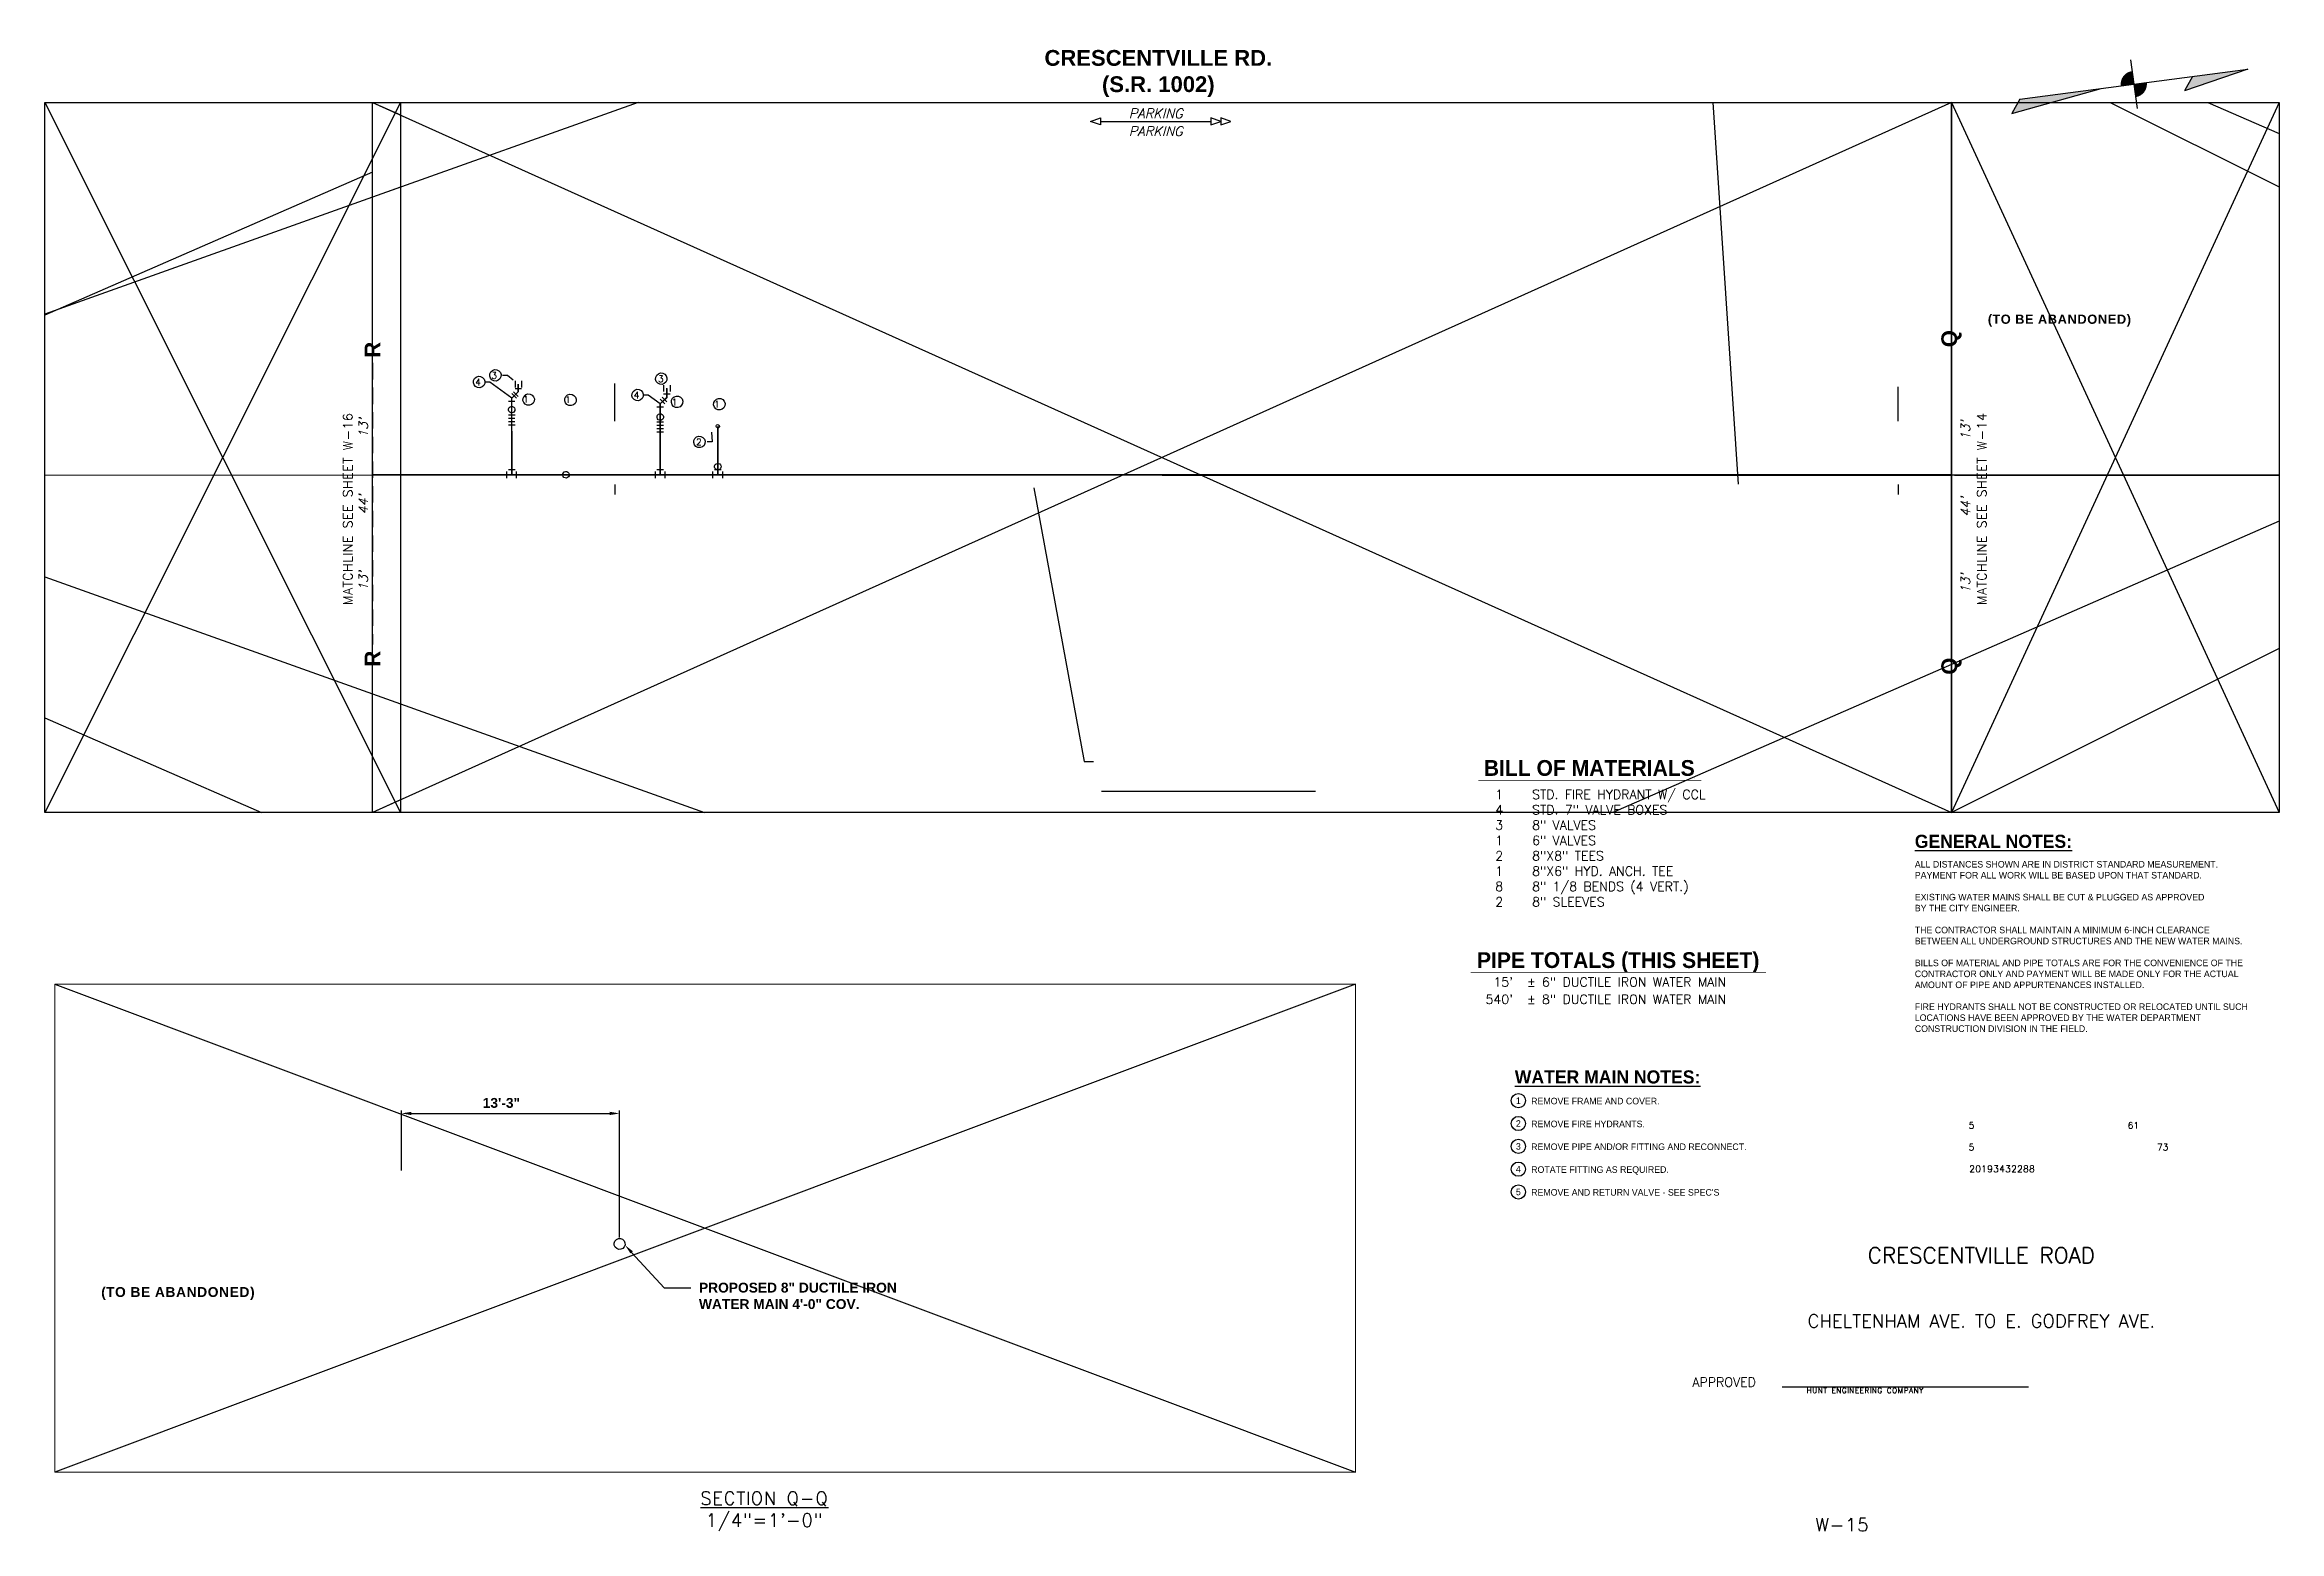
# Paper-space layout 'W15' of a CAD drawing. Header units: feet. Extents: x 1.5 to 35.5, y 0.8 to 23.4.
# The model-space entities are those that its viewports show. They can reach past a viewport. Long polylines and large blocks are cut down to what shows.
import ezdxf
from ezdxf import colors
from ezdxf.entities.mleader import LeaderData, LeaderLine
from ezdxf.enums import TextEntityAlignment as Align
from ezdxf.math import Vec2, Vec3

# ---------------------------------------------------------------- set-up
doc = ezdxf.new("R2010")
doc.units = ezdxf.units.FT
doc.header["$LTSCALE"] = 20
doc.linetypes.add('DASHED2', pattern=[0.375, 0.25, -0.125])
for name, color, linetype in [('AlbertToolLayer', 40, 'Continuous'), ('BORDER', 4, 'Continuous'), ('C-EX-DIMENSION', 10, 'Continuous'), ('C-EX-ROW', 4, 'Continuous'), ('C-PR-WATER', 4, 'Continuous'), ('C-PR-WATER-ABAND', 3, 'Continuous'), ('C-PR-WATER-ABAND-OFF', 3, 'Continuous'), ('C-PR-WATER-DIM', 4, 'Continuous'), ('C-PR-WATER-FITTING', 4, 'Continuous'), ('C-PR-WATER-TXT', 4, 'Continuous'), ('C-PR-WATER-TXT (W-2)', 4, 'Continuous'), ('C-PR-WATER-TXT-#', 6, 'Continuous'), ('NOTES', 7, 'Continuous')]:
    doc.layers.add(name, color=color, linetype=linetype)
doc.layers.add('C-EX-ROAD-NAME', color=3, linetype='Continuous', lineweight=30)
doc.layers.add('CALC', color=10, linetype='Continuous', plot=False)
doc.layers.add('VIEWPORT', color=5, linetype='Continuous', plot=False)
doc.styles.add('ARIAL', font='arialbd.ttf', dxfattribs={"height": 0.24})
doc.styles.add('BOLD', font='BOLD.SHX')
doc.styles.add('Copy of PROPOSED', font='arialbd.ttf', dxfattribs={"height": 0.6})
doc.styles.add('EXISTING', font='simplex.shx', dxfattribs={"oblique": 15, "height": 2.8})
doc.styles.add('L100', font='MONOPLEX', dxfattribs={"height": 2})
doc.styles.add('L140Proposed', font='simplex.shx', dxfattribs={"height": 1.6})
doc.styles.add('PROPOSED', font='simplex.shx')
doc.styles.add('PROPOSED PLAN', font='arialbd.ttf', dxfattribs={"height": 2.8})
doc.styles.add('PROPOSED SECTION', font='arialbd.ttf')
doc.styles.add('Simplex Ob', font='simplex.shx', dxfattribs={"oblique": 15})
doc.styles.add('SL80', font='simplex.shx', dxfattribs={"oblique": 15, "height": 1.6})
doc.styles.get("Standard").update_dxf_attribs({"font": 'simplex.shx'})
doc.dimstyles.new('Copy of PWD Proposed Section', dxfattribs={"dimtxt": 0.6, "dimasz": 0.6, "dimexe": 0.18, "dimexo": 0.0625, "dimgap": 0.07, "dimtad": 0, "dimdec": 0, "dimlfac": 12, "dimzin": 1, "dimdsep": 46, "dimlunit": 4, "dimtxsty": 'Copy of PROPOSED', "dimcen": 0, "dimclrd": 3, "dimclre": 256, "dimclrt": 3, "dimadec": 1, "dimazin": 0, "dimtfac": 1, "dimtdec": 0, "dimtmove": 2, "dimatfit": 2, "dimfxl": 0.18, "dimfrac": 2, "dimtolj": 1, "dimtzin": 0, "dimlwd": -1, "dimarcsym": 0})
doc.dimstyles.new('PWD Proposed', dxfattribs={"dimtxt": 2.8, "dimasz": 3, "dimexe": 0.18, "dimexo": 0.0625, "dimgap": 1, "dimtad": 0, "dimdec": 0, "dimlfac": 12, "dimzin": 1, "dimdsep": 46, "dimlunit": 4, "dimtxsty": 'PROPOSED PLAN', "dimcen": 0, "dimse1": 1, "dimse2": 1, "dimclrd": 256, "dimclrt": 3, "dimadec": 1, "dimazin": 0, "dimtfac": 1, "dimtdec": 0, "dimtofl": 0, "dimtmove": 0, "dimatfit": 1, "dimfxl": 0.18, "dimfrac": 2, "dimtolj": 1, "dimtzin": 0, "dimlwd": -1, "dimarcsym": 0})

psp = doc.layouts.new('W15')

# ---------------------------------------------------------------- texts
at = {"layer": 'BORDER', "color": 4, "linetype": 'DASHED2', "ltscale": 0.05, "char_height": 0.24, "width": 1.77635683940025e-15, "attachment_point": 5, "rotation": 90, "style": 'ARIAL'}
for s, insert in [('\\pxqc;R', (6.49, 18.743)), ('\\pxqc;Q', (30.514, 18.912)), ('\\pxqc;R', (6.49, 14.044)), ('\\pxqc;Q', (30.514, 13.93))]:
    psp.add_mtext(s, dxfattribs=dict(at, insert=insert))
at = {"layer": 'BORDER', "color": 4, "char_height": 0.14, "width": 6.0853, "attachment_point": 8, "rotation": 90, "style": 'PROPOSED'}
for s, insert in [('{\\T1.063;MATCHLINE SEE SHEET W-16}', (6.183, 16.323)), ('{\\T1.063;MATCHLINE SEE SHEET W-14}', (31.045, 16.323))]:
    psp.add_mtext(s, dxfattribs=dict(at, insert=insert))
at = {"layer": 'BORDER', "color": 4, "attachment_point": 5, "style": 'PROPOSED'}
for s, insert, char_height, width in [('CRESCENTVILLE ROAD', (30.969, 4.969), 0.24, 4.59784), ('CHELTENHAM AVE. TO E. GODFREY AVE.', (30.969, 3.969), 0.19995, 7.31273)]:
    psp.add_mtext(s, dxfattribs=dict(at, insert=insert, char_height=char_height, width=width))
at = {"layer": 'BORDER', "color": 3, "attachment_point": 1, "style": 'PROPOSED'}
for s, insert, char_height, width in [('APPROVED', (26.572, 3.109), 0.14, 1.25), ('{\\H0.83295x;\\T1.063;W-15}', (28.442, 0.97), 0.24, 0.81306)]:
    psp.add_mtext(s, dxfattribs=dict(at, insert=insert, char_height=char_height, width=width))
at = {"layer": 'BORDER', "insert": (12.453, 1.373), "char_height": 0.2, "width": 5, "attachment_point": 2, "style": 'PROPOSED'}
psp.add_mtext('{\\T1.063;\\LSECTION Q-Q\\P\\l1/4"=1\'-0"}', dxfattribs=at)
at = {"layer": 'C-EX-DIMENSION', "char_height": 0.14, "width": 9.60084, "attachment_point": 5, "rotation": 90, "style": 'SL80'}
for insert in [(6.35, 16.389), (30.727, 16.352)]:
    psp.add_mtext("13'         44'         13'", dxfattribs=dict(at, insert=insert))
at = {"layer": 'C-EX-ROAD-NAME', "insert": (18.446, 23.303), "char_height": 0.24, "width": 6.96485, "attachment_point": 2, "style": 'EXISTING'}
psp.add_mtext('\\pxqc;{\\fArial|b1|i0|c0|p34;\\Q0;CRESCENTVILLE RD.\\P\\pq*;(S.R. 1002)}', dxfattribs=at)
at = {"layer": 'NOTES', "style": 'BOLD'}
for s, p in [('BILL OF MATERIALS%%U', (25.003, 12.262)), ('PIPE TOTALS (THIS SHEET)', (25.443, 9.339))]:
    psp.add_text(s, height=0.24, dxfattribs=at).set_placement(p, align=Align.CENTER)
at = {"layer": 'NOTES'}
for s, height, style, p in [('%%UGENERAL NOTES:', 0.2, 'BOLD', (29.956, 11.166)), ('5      ', 0.1, 'PROPOSED', (30.776, 6.895)), ('61', 0.1, 'PROPOSED', (33.196, 6.895)), ('5      ', 0.1, 'PROPOSED', (30.776, 6.564)), ('73', 0.1, 'PROPOSED', (33.642, 6.564))]:
    psp.add_text(s, height=height, dxfattribs=dict(at, style=style)).set_placement(p)
at = {"layer": 'NOTES', "char_height": 0.1452, "attachment_point": 5, "rotation": 359.9887, "style": 'Simplex Ob'}
for insert, width in [((18.407, 22.339), 2.74099), ((18.407, 22.069), 1.77335)]:
    psp.add_mtext('PARKING', dxfattribs=dict(at, insert=insert, width=width))
at = {"layer": 'NOTES', "attachment_point": 1}
for s, insert, char_height, width, style in [('\\A1;1^ISTD. FIRE HYDRANT W/ CCL\\P4^ISTD. 7" VALVE BOXES\\P3^I8" VALVES\\P1^I6" VALVES\\P2^I8"X8" TEES\\P1^I8"X6" HYD. ANCH. TEE\\P8^I8" 1/8 BENDS (4 VERT.)\\P2^I8" SLEEVES', (23.573, 12.049), 0.14, 3.80478, 'L140Proposed'), ('ALL DISTANCES SHOWN ARE IN DISTRICT STANDARD MEASUREMENT.\\PPAYMENT FOR ALL WORK WILL BE BASED UPON THAT STANDARD.\\P\\PEXISTING WATER MAINS SHALL BE CUT & PLUGGED AS APPROVED\\PBY THE CITY ENGINEER.\\P\\PTHE CONTRACTOR SHALL MAINTAIN A MINIMUM 6-INCH CLEARANCE\\PBETWEEN ALL UNDERGROUND STRUCTURES AND THE NEW WATER MAINS.\\P\\PBILLS OF MATERIAL AND PIPE TOTALS ARE FOR THE CONVENIENCE OF THE CONTRACTOR ONLY AND PAYMENT WILL BE MADE ONLY FOR THE ACTUAL AMOUNT OF PIPE AND APPURTENANCES INSTALLED.\\P\\PFIRE HYDRANTS SHALL NOT BE CONSTRUCTED OR RELOCATED UNTIL SUCH LOCATIONS HAVE BEEN APPROVED BY THE WATER DEPARTMENT CONSTRUCTION DIVISION IN THE FIELD.', (29.956, 10.967), 0.1, 5.35633, 'L100'), ('\\pxql;{\\H1.067x;\\Q0;\\T1.063;20193432288}', (30.784, 6.333), 0.09375, 4.74122, 'EXISTING'), ('{\\T1.125;HUNT ENGINEERING COMPANY}', (28.311, 2.953), 0.08, 3.5, 'PROPOSED')]:
    psp.add_mtext(s, dxfattribs=dict(at, insert=insert, char_height=char_height, width=width, style=style))
at = {"layer": 'NOTES', "linetype": 'Continuous', "char_height": 0.14, "style": 'L140Proposed'}
for s, width, heights, insert, attachment_point in [("15'", 0.58143, [0.167], (23.845, 9.195), 3), ('\\pxql;%%P 6" DUCTILE IRON WATER MAIN', 4.08312, [0], (24.056, 9.195), 1), ("540'", 0.58143, [0.167], (23.845, 8.933), 3), ('\\pxql;%%P 8" DUCTILE IRON WATER MAIN', 4.08312, [0], (24.056, 8.933), 1)]:
    psp.add_mtext_dynamic_manual_height_columns(s, width=width, gutter_width=14, heights=heights, dxfattribs=dict(at, insert=insert, attachment_point=attachment_point))

msp = doc.modelspace()

# ---------------------------------------------------------------- texts
at = {"layer": 'C-PR-WATER-ABAND', "insert": (2707507.793, 271452.872, -97.826), "char_height": 0.6, "width": 11.04811, "attachment_point": 1, "rotation": 324.67389, "style": 'PROPOSED SECTION'}
msp.add_mtext('{\\T1.063;(TO BE ABANDONED)}', dxfattribs=at)
at = {"layer": 'C-PR-WATER-ABAND', "color": 4, "char_height": 2.8, "width": 48.18924, "attachment_point": 2, "style": 'ARIAL'}
for insert, rotation in [((2706713.054, 270609.091), 83.23441), ((2706669.461, 270195.088), 82.50682)]:
    msp.add_mtext('\\pxql;{\\T1.063;\\C3;(TO BE ABANDONED)}', dxfattribs=dict(at, insert=insert, rotation=rotation))
at = {"layer": 'C-PR-WATER-ABAND-OFF', "color": 4, "char_height": 2.8, "attachment_point": 2, "rotation": 82.50682, "style": 'ARIAL'}
for s, insert, width in [('\\pxql;{\\T1.063;\\C3;(TO BE ABANDONED)}', (2706716.102, 270673.234), 48.18924), ('{\\T1.063;\\C3;(RECONNECT, SEE SPECS)}', (2706660.56, 270291.878), 62.58273), ('{\\T1.063;\\C3;(RECONNECT, SEE SPECS)}', (2706635.807, 270128.075), 84.48508), ('\\pxql;{\\T1.063;\\C3;(TO BE ABANDONED)}', (2706656.579, 270134.764), 48.18924)]:
    msp.add_mtext(s, dxfattribs=dict(at, insert=insert, width=width))

# ---------------------------------------------------------------- blocks, each defined once
blk = doc.blocks.new('PWD Noth Arrow')
at = {"layer": 'BORDER'}
for points in [[(0, 18), (4, 15), (0, 35)], [(0, 4), (0, 0), (4, 0, 0.414214)], [(0, 0), (-4, 0, 0.414214), (0, -4)], [(0, -35), (4, -38), (0, -10)]]:
    blk.add_hatch(color=0, dxfattribs=at).paths.add_polyline_path(points)
at = {"layer": 'BORDER', "color": 0}
for p, q in [((0, -35), (0, 35)), ((0, 35), (4, 15)), ((0, 18), (4, 15)), ((-7.5, 0), (7.5, 0)), ((4, -38), (0, -10)), ((0, -35), (4, -38))]:
    blk.add_line(p, q, dxfattribs=at)
blk = doc.blocks.new('A$C6E5C789D')
at = {"layer": 'NOTES'}
for centre in [(17.341, 5.482), (17.341, 5.135), (17.341, 4.787), (17.341, 4.44), (17.341, 4.093)]:
    blk.add_circle(centre, 0.108, dxfattribs=at)
for s, height, style, p in [('%%uWATER MAIN NOTES:', 0.2, 'BOLD', (17.287, 5.743)), ('REMOVE FRAME AND COVER.', 0.1, 'L100', (17.536, 5.426)), ('REMOVE FIRE HYDRANTS.', 0.1, 'L100', (17.536, 5.078)), ('REMOVE PIPE AND/OR FITTING AND RECONNECT.', 0.1, 'L100', (17.536, 4.731)), ('ROTATE FITTING AS REQUIRED.', 0.1, 'L100', (17.536, 4.384)), ("REMOVE AND RETURN VALVE - SEE SPEC'S", 0.1, 'L100', (17.536, 4.037))]:
    blk.add_text(s, height=height, dxfattribs=dict(at, style=style)).set_placement(p)
at = {"layer": 'NOTES', "style": 'L100'}
for s, p in [('1', (17.341, 5.482)), ('2', (17.341, 5.135)), ('3', (17.341, 4.787)), ('4', (17.341, 4.44)), ('5', (17.341, 4.093))]:
    blk.add_text(s, height=0.1, dxfattribs=at).set_placement(p, align=Align.MIDDLE)
blk = doc.blocks.new('*U263')
at = {"layer": 'C-PR-WATER-FITTING'}
blk.add_line((1.5, -0.04), (-1.5, 0.03), dxfattribs=at)
for points in [[(1.04, 1.47), (-0.96, 1.52)], [(0, -0.01), (0.04, 1.49)], [(-1.52, -0.97), (-1.47, 1.03)], [(1.48, -1.04), (1.53, 0.96)]]:
    blk.add_lwpolyline(points, dxfattribs=at)
blk.add_circle((0.06, 2.49), 1, dxfattribs=at)
blk = doc.blocks.new('*U237')
at = {"layer": 'C-PR-WATER-FITTING'}
h = blk.add_hatch(color=256, dxfattribs=at)
h.dxf.hatch_style = 1
h.paths.add_polyline_path([(0.5, -0.01, 1), (-0.5, -0.01, 1)])
blk.add_circle((0, -0.01), 0.5, dxfattribs=at)
blk = doc.blocks.new('*U264')
at = {"layer": 'C-PR-WATER-FITTING'}
blk.add_line((1.5, -0.04), (-1.5, 0.03), dxfattribs=at)
for points in [[(1.04, 1.47), (-0.96, 1.52)], [(0, -0.01), (0.04, 1.49)], [(-1.52, -0.97), (-1.47, 1.03)], [(1.48, -1.04), (1.53, 0.96)]]:
    blk.add_lwpolyline(points, dxfattribs=at)
blk = doc.blocks.new('*U89')
at = {"layer": 'C-PR-WATER-FITTING'}
for p, q in [((0, -1.41), (-1.41, 0)), ((1, -1), (1, 1))]:
    blk.add_line(p, q, dxfattribs=at)
at = {"layer": 'C-PR-WATER-FITTING', "flags": 128}
blk.add_lwpolyline([(-0.71, -0.71), (0, 0), (1, 0)], dxfattribs=at)
blk = doc.blocks.new('*U265')
at = {"layer": 'C-PR-WATER-FITTING'}
for p, q in [((-0.97, 1.02), (-1.02, -0.98)), ((1.03, 0.97), (0.98, -1.03))]:
    blk.add_line(p, q, dxfattribs=at)
blk = doc.blocks.new('*U266')
at = {"layer": 'C-PR-WATER-FITTING'}
blk.add_circle((0, -0.01), 1, dxfattribs=at)
blk = doc.blocks.new('*U121')
at = {"layer": 'C-PR-WATER-FITTING'}
for p, q in [((0.71, -0.71), (-0.71, 0.71)), ((-0.71, -2.12), (-2.12, -0.71)), ((0, -1.41), (-1.41, 0)), ((-1.41, -2.83), (-2.83, -1.41))]:
    blk.add_line(p, q, dxfattribs=at)
blk = doc.blocks.new('*U267')
at = {"layer": 'C-PR-WATER-FITTING'}
blk.add_line((1.5, -0.04), (-1.5, 0.03), dxfattribs=at)
for points in [[(1.04, 1.47), (-0.96, 1.52)], [(0, -0.01), (0.04, 1.49)], [(-1.52, -0.97), (-1.47, 1.03)], [(1.48, -1.04), (1.53, 0.96)]]:
    blk.add_lwpolyline(points, dxfattribs=at)
blk = doc.blocks.new('*D172')
at = {"layer": 'C-PR-WATER-DIM', "linetype": 'Continuous', "transparency": 16777216}
for p, q in [((2706741.58, 270618.04), (2706731.23, 270619.4)), ((2706760.69, 270615.53), (2706763.66, 270615.13))]:
    blk.add_line(p, q, dxfattribs=at)
at = {"layer": 'C-PR-WATER-DIM', "transparency": 16777216}
for points in [[(2706741.64, 270618.54), (2706741.51, 270617.54), (2706744.55, 270617.65)], [(2706760.75, 270616.02), (2706760.62, 270615.03), (2706757.71, 270615.92)]]:
    blk.add_solid(points, dxfattribs=at)
at = {"layer": 'C-PR-WATER-DIM', "transparency": 16777216, "insert": (2706725.23, 270620.19), "char_height": 2.8, "attachment_point": 5, "rotation": 172.5053, "style": 'PROPOSED PLAN'}
blk.add_mtext('\\A1;13\'-3"', dxfattribs=at)
blk = doc.blocks.new('*D173')
at = {"layer": 'C-PR-WATER-DIM', "linetype": 'Continuous', "transparency": 16777216}
for p, q in [((2706690.65, 270230.83), (2706679.21, 270232.33)), ((2706709.76, 270228.31), (2706712.73, 270227.92))]:
    blk.add_line(p, q, dxfattribs=at)
at = {"layer": 'C-PR-WATER-DIM', "transparency": 16777216}
for points in [[(2706690.71, 270231.32), (2706690.58, 270230.33), (2706693.62, 270230.43)], [(2706709.82, 270228.81), (2706709.69, 270227.82), (2706706.78, 270228.7)]]:
    blk.add_solid(points, dxfattribs=at)
at = {"layer": 'C-PR-WATER-DIM', "transparency": 16777216, "insert": (2706673.21, 270233.12), "char_height": 2.8, "attachment_point": 5, "rotation": 172.5053, "style": 'PROPOSED PLAN'}
blk.add_mtext('\\A1;13\'-3"', dxfattribs=at)
blk = doc.blocks.new('*D174')
at = {"layer": 'C-PR-WATER-DIM', "linetype": 'Continuous', "transparency": 16777216}
for p, q in [((2706678.62, 270139.36), (2706668.27, 270140.72)), ((2706697.73, 270136.85), (2706700.7, 270136.46))]:
    blk.add_line(p, q, dxfattribs=at)
at = {"layer": 'C-PR-WATER-DIM', "transparency": 16777216}
for points in [[(2706678.68, 270139.86), (2706678.55, 270138.86), (2706681.59, 270138.97)], [(2706697.79, 270137.34), (2706697.66, 270136.35), (2706694.75, 270137.24)]]:
    blk.add_solid(points, dxfattribs=at)
at = {"layer": 'C-PR-WATER-DIM', "transparency": 16777216, "insert": (2706662.27, 270141.51), "char_height": 2.8, "attachment_point": 5, "rotation": 172.5053, "style": 'PROPOSED PLAN'}
blk.add_mtext('\\A1;13\'-3"', dxfattribs=at)
blk = doc.blocks.new('*D198')
at = {"layer": 'C-PR-WATER-TXT', "lineweight": -2, "transparency": 16777216}
for p, q in [((2707526.8, 271448.09), (2707528.91, 271451.07)), ((2707535.28, 271437.09), (2707539.75, 271443.4))]:
    blk.add_line(p, q, dxfattribs=at)
at = {"layer": 'C-PR-WATER-TXT', "color": 3, "linetype": 'Continuous', "transparency": 16777216}
blk.add_line((2707529.3, 271450.58), (2707539.15, 271443.6), dxfattribs=at)
at = {"layer": 'C-PR-WATER-TXT', "color": 3, "transparency": 16777216}
for points in [[(2707529.24, 271450.5), (2707529.35, 271450.66), (2707528.81, 271450.93)], [(2707539.09, 271443.52), (2707539.21, 271443.68), (2707539.64, 271443.25)]]:
    blk.add_solid(points, dxfattribs=at)
at = {"layer": 'C-PR-WATER-TXT', "color": 3, "transparency": 16777216, "insert": (2707534.14, 271447.93), "char_height": 0.6, "attachment_point": 5, "rotation": 324.6855, "style": 'Copy of PROPOSED'}
blk.add_mtext('\\A1;13\'-3"', dxfattribs=at)

# ---------------------------------------------------------------- dimensions: what is measured, and where the dimension line sits
at = {"layer": 'C-PR-WATER-DIM'}
for base, p1, p2, picture, middle in [((2706744.554, 270617.649), (2706757.124, 270611.425), (2706743.963, 270613.156), '*D172', (2706725.227, 270620.192)), ((2706693.623, 270230.434), (2706705.194, 270216.611), (2706692.032, 270218.343), '*D173', (2706673.205, 270233.121)), ((2706681.592, 270138.969), (2706694.162, 270132.745), (2706681.001, 270134.476), '*D174', (2706662.265, 270141.512))]:
    dim = msp.add_linear_dim(base=base, p1=p1, p2=p2, angle=172.50531, dimstyle='PWD Proposed', override={"dimclrt": 256}, dxfattribs=at)
    dim.commit()
    dim.dimension.update_dxf_attribs({"geometry": picture, "text_midpoint": middle, "dimtype": 161})
at = {"layer": 'C-PR-WATER-TXT', "color": 3}
dim = msp.add_linear_dim(base=(2707539.642, 271443.251), p1=(2707526.76, 271448.039), p2=(2707535.244, 271437.043), angle=324.68546, dimstyle='Copy of PWD Proposed Section', override={"dimtxt": 1}, dxfattribs=at)
dim.commit()
dim.dimension.update_dxf_attribs({"geometry": '*D198', "text_midpoint": (2707534.136, 271447.928), "dimtype": 160})

# ---------------------------------------------------------------- linework, layer by layer
at = {"layer": 'AlbertToolLayer'}
for p, q in [((2707516.136, 271469.54), (2707563.565, 271399.541)), ((2707516.136, 271469.54), (2707563.565, 271399.541)), ((2707580.73, 271423.761), (2707498.971, 271445.32)), ((2707580.73, 271423.761), (2707498.971, 271445.32)), ((2706643.738, 271224.846), (2706848.247, 270516.419)), ((2706643.738, 271224.846), (2706848.247, 270516.419)), ((2706555.62, 270554.909), (2706936.365, 271186.357)), ((2706555.62, 270554.909), (2706936.365, 271186.357)), ((2706686.233, 271126.329), (2706861.69, 270618.625)), ((2706686.233, 271126.329), (2706861.69, 270618.625)), ((2706623.573, 270649.945), (2706924.35, 271095.009)), ((2706623.573, 270649.945), (2706924.35, 271095.009)), ((2706660.493, 270745.705), (2706861.691, 270618.626)), ((2706660.493, 270745.705), (2706861.691, 270618.626)), ((2706647.484, 270646.801), (2706874.7, 270717.53)), ((2706647.484, 270646.801), (2706874.7, 270717.53)), ((2706647.484, 270646.801), (2706799.031, 270142.242)), ((2706647.484, 270646.801), (2706799.031, 270142.242)), ((2706584.824, 270170.417), (2706861.691, 270618.626)), ((2706584.824, 270170.417), (2706861.691, 270618.626)), ((2706754.181, 270567.437), (2706170.817, 270604.801)), ((2706754.181, 270567.437), (2706170.817, 270604.801)), ((2706590.85, 270271.519), (2706730.66, 269622.382)), ((2706509.297, 269651.498), (2706812.213, 270242.403)), ((2706585.932, 270178.839), (2706786.018, 270043.338)), ((2706585.932, 270178.839), (2706786.018, 270043.338)), ((2706605.928, 270167.643), (2706750.959, 269663.941)), ((2706571.815, 270071.512), (2706800.135, 270150.665)), ((2706571.815, 270071.512), (2706800.135, 270150.665)), ((2706543.269, 269691.258), (2706813.618, 270140.325))]:
    msp.add_line(p, q, dxfattribs=at)
at = {"layer": 'C-PR-WATER'}
for p, q in [((2706771.344, 270719.537), (2706704.981, 270214.998)), ((2706696.227, 270261.733), (2706707.412, 270260.263)), ((2706709.394, 270259.999), (2706710.881, 270259.805)), ((2706685.452, 270247.516), (2706682.771, 270247.869)), ((2706687.174, 270245.272), (2706685.452, 270247.516)), ((2706690.193, 270244.875), (2706687.174, 270245.272)), ((2706708.599, 270242.454), (2706692.176, 270244.615)), ((2706704.721, 270213.015), (2706658.078, 269858.402)), ((2706675.627, 270203.216), (2706677.909, 270202.915)), ((2706679.631, 270200.672), (2706677.909, 270202.915)), ((2706682.049, 270200.354), (2706679.631, 270200.672)), ((2706692.98, 270198.916), (2706684.032, 270200.093)), ((2706702.698, 270197.638), (2706692.98, 270198.916))]:
    msp.add_line(p, q, dxfattribs=at)
at = {"layer": 'C-PR-WATER', "color": 6, "linetype": 'Continuous'}
msp.add_circle((2707535.051, 271436.771), 0.333, dxfattribs=at)
at = {"layer": 'C-PR-WATER-TXT-#'}
for centre in [(2706689.639, 270263.086), (2706700.232, 270255.579), (2706687.253, 270250.427), (2706679.648, 270246.57), (2706683.626, 270238.783), (2706682.455, 270218.341), (2706680.689, 270205.737), (2706672.048, 270196.666), (2706673.412, 270191.49)]:
    msp.add_circle(centre, 1.75, dxfattribs=at)
at = {"layer": 'CALC'}
for p, q in [((2706696.227, 270261.733), (2706710.875, 270259.808)), ((2706710.881, 270259.805), (2706697.714, 270261.537)), ((2706708.593, 270242.458), (2706695.432, 270244.187)), ((2706689.537, 270199.37), (2706702.698, 270197.64))]:
    msp.add_line(p, q, dxfattribs=at)
for points in [[(2706760.121, 270632.96), (2706784.729, 270821.357), (2706772.023, 270836.263), (2706782.551, 270921.78), (2706787.09, 270925.714), (2706791.304, 270957.749), (2706787.998, 270963.22), (2706803.553, 271081.614), (2706815.935, 271091.563), (2706819.957, 271108.375)], [(2706773.01, 270732.232), (2706780.346, 270788.002)], [(2706759.869, 270632.297), (2706773.01, 270732.232)], [(2706759.815, 270631.886), (2706697.186, 270155.73)], [(2706697.186, 270155.73), (2706759.815, 270631.886)], [(2706710.882, 270259.808), (2706696.729, 270261.667)], [(2706708.593, 270242.456), (2706687.174, 270245.272), (2706685.452, 270247.516), (2706682.771, 270247.869)], [(2706682.777, 270247.868), (2706685.619, 270247.494), (2706687.174, 270245.272), (2706708.593, 270242.458)], [(2706702.698, 270197.64), (2706679.631, 270200.672), (2706677.909, 270202.915), (2706675.627, 270203.216)], [(2706626.323, 269680.461), (2706636.86, 269760.59), (2706646.629, 269768.087), (2706697.157, 270155.512)]]:
    msp.add_lwpolyline(points, dxfattribs=at)

# ---------------------------------------------------------------- block references
at = {"layer": 'C-PR-WATER-FITTING'}
for name, p, rotation in [('*U237', (2706696.227, 270261.733), 83.92415502369693), ('*U263', (2706710.875, 270259.807), 83.92415502369693), ('*U265', (2706682.771, 270247.869), 83.92415502369693), ('*U89', (2706685.452, 270247.516), 307.5068222025845), ('*U89', (2706687.174, 270245.272), 127.5068222004436), ('*U266', (2706691.179, 270244.746), 83.92415502369693), ('*U121', (2706692.75, 270244.539), 127.5068222004436), ('*U264', (2706708.593, 270242.456), 83.92415502369693), ('*U266', (2706704.851, 270214.006), 83.92415502369693), ('*U265', (2706675.621, 270203.216), 83.92415502369693), ('*U89', (2706677.909, 270202.915), 307.5068222025845), ('*U89', (2706679.631, 270200.672), 127.5068222004436), ('*U121', (2706684.761, 270199.997), 127.5068222004436), ('*U266', (2706683.034, 270200.224), 83.92415502369693), ('*U267', (2706702.677, 270197.641), 83.92415502369693)]:
    msp.add_blockref(name, p, dxfattribs=dict(at, rotation=rotation))

msp.set_redraw_order([(e.dxf.handle, doc.entitydb.next_handle()) for e in msp.query("TEXT MTEXT ATTDEF DIMENSION ARC_DIMENSION")])  # texts and dimensions are drawn at this point

# ---------------------------------------------------------------- leaders
at = {"layer": 'C-PR-WATER-TXT'}
ml = msp.add_multileader_mtext('Standard', dxfattribs=at)
ml.set_content('PROPOSED 8" DUCTILE IRON\\PWATER MAIN 4\'-0" COV.', color=256, style='PROPOSED SECTION')
ml.set_leader_properties(color=256)
ml.build(insert=Vec2(0, 0))
ml.multileader.update_dxf_attribs({"dogleg_length": 15, "arrow_head_size": 0.6})
ctx = ml.context
ctx.base_point, ctx.char_height, ctx.arrow_head_size, ctx.landing_gap_size, ctx.plane_origin, ctx.plane_x_axis, ctx.plane_y_axis = Vec3(2707421.153, 271520.568, -97.826), 0.6, 0.6, 0.5, Vec3(2707477.984, 271517.979, -97.826), Vec3(0.8158742, -0.5782295), Vec3(0.5782295, 0.8158742)
notes = []
notes.append((ctx, [(0, (1, 1, 0), (2707419.835, 271521.502, -97.826), (0.8158742, -0.5782295), 1.616, [(0, [(2707411.505, 271524.802, -97.826)], 0, [])])]))
ctx.mtext.insert, ctx.mtext.text_direction, ctx.mtext.rotation, ctx.mtext.width, ctx.mtext.defined_height, ctx.mtext.flow_direction = Vec3(2707421.738, 271520.528, -97.826), Vec3(0.8158742, -0.5782295), 5.6666284, 123.17846, 1.675, 5
ml = msp.add_multileader_mtext('Standard', dxfattribs=at)
ml.set_content('PROPOSED 8" DUCTILE IRON\\PWATER MAIN 4\'-0" COV.', color=256, style='PROPOSED SECTION')
ml.set_leader_properties(color=256)
ml.build(insert=Vec2(0, 0))
ml.multileader.update_dxf_attribs({"dogleg_length": 15, "arrow_head_size": 0.6})
ctx = ml.context
ctx.base_point, ctx.char_height, ctx.arrow_head_size, ctx.landing_gap_size, ctx.plane_origin, ctx.plane_x_axis, ctx.plane_y_axis = Vec3(2707537.044, 271432.095, -97.826), 0.6, 0.6, 0.5, Vec3(2707600.911, 271430.858, -97.826), Vec3(0.8158742, -0.5782295), Vec3(0.5782295, 0.8158742)
notes.append((ctx, [(0, (1, 1, 0), (2707535.725, 271433.029, -97.826), (0.8158742, -0.5782295), 1.616, [(0, [(2707535.276, 271436.524, -97.826)], 0, [])])]))
ctx.mtext.insert, ctx.mtext.text_direction, ctx.mtext.rotation, ctx.mtext.width, ctx.mtext.defined_height, ctx.mtext.flow_direction = Vec3(2707537.628, 271432.055, -97.826), Vec3(0.8158742, -0.5782295), 5.6666284, 123.17846, 1.675, 5
at = {"layer": 'C-PR-WATER-TXT (W-2)'}
ml = msp.add_multileader_mtext('Standard', dxfattribs=at)
ml.set_content('PROPOSED 8" DUCTILE IRON {\\LWATER MAIN 4\'-0" COV.}', color=256, style='ARIAL')
ml.set_leader_properties(color=256)
ml.build(insert=Vec2(0, 0))
ml.multileader.update_dxf_attribs({"dogleg_length": 5})
ctx = ml.context
ctx.base_point, ctx.landing_gap_size, ctx.plane_origin, ctx.plane_x_axis, ctx.plane_y_axis = Vec3(2706812.231, 270361.764), 2.5, Vec3(2706414.938, 270472.954), Vec3(0.1304081, 0.9914604), Vec3(-0.9914604, 0.1304081)
notes.append((ctx, [(0, (1, 1, 0), (2706811.871, 270359.022), (0.1304081, 0.9914604), 2.766, [(0, [(2706723.326, 270354.467)], 0, [])])]))
ctx.mtext.insert, ctx.mtext.text_direction, ctx.mtext.rotation, ctx.mtext.width, ctx.mtext.defined_height, ctx.mtext.flow_direction = Vec3(2706810.178, 270364.555), Vec3(0.1304081, 0.9914604), 1.4400157, 87.98644, 38.555, 5
at = {"layer": 'C-PR-WATER-TXT-#'}
ml = msp.add_multileader_mtext('Standard', dxfattribs=at)
ml.set_content('2  ', color=256)
ml.set_leader_properties(color=256)
ml.build(insert=Vec2(0, 0))
ml.multileader.update_dxf_attribs({"dogleg_length": 1.5, "arrow_head_size": 2})
ctx = ml.context
ctx.base_point, ctx.char_height, ctx.arrow_head_size, ctx.landing_gap_size, ctx.plane_origin, ctx.plane_x_axis, ctx.plane_y_axis = Vec3(2706778.852, 271218.606), 2, 2, 1.7, Vec3(2706800.559, 271200.626), Vec3(0.8203154, -0.5719114), Vec3(0.5719114, 0.8203154)
ctx.text_align_type = 2
notes.append((ctx, [(0, (0, 0, 0), (0, 0), (1, 0), 1, [])]))
ctx.mtext.insert, ctx.mtext.text_direction, ctx.mtext.rotation, ctx.mtext.width, ctx.mtext.alignment, ctx.mtext.line_spacing_factor, ctx.mtext.flow_direction = Vec3(2706781.912, 271217.692), Vec3(0.8203154, -0.5719114), 5.6743512, 0.47619, 3, 0.75, 5
ml = msp.add_multileader_mtext('Standard', dxfattribs=at)
ml.set_content('1  ', color=256)
ml.set_leader_properties(color=256)
ml.build(insert=Vec2(0, 0))
ml.multileader.update_dxf_attribs({"dogleg_length": 1.5, "arrow_head_size": 2})
ctx = ml.context
ctx.base_point, ctx.char_height, ctx.arrow_head_size, ctx.landing_gap_size, ctx.plane_origin, ctx.plane_x_axis, ctx.plane_y_axis = Vec3(2706761.982, 270824.111), 2, 2, 1.7, Vec3(2706765.941, 270851.785), Vec3(0.0607616, 0.9981523), Vec3(-0.9981523, 0.0607616)
ctx.text_align_type = 2
notes.append((ctx, [(0, (0, 0, 0), (0, 0), (1, 0), 1, [])]))
ctx.mtext.insert, ctx.mtext.text_direction, ctx.mtext.rotation, ctx.mtext.width, ctx.mtext.alignment, ctx.mtext.line_spacing_factor, ctx.mtext.flow_direction = Vec3(2706761.116, 270826.344), Vec3(0.0607616, 0.9981523), 1.5099973, 0.47619, 3, 0.75, 5
ml = msp.add_multileader_mtext('Standard', dxfattribs=at)
ml.set_content('1  ', color=256)
ml.set_leader_properties(color=256)
ml.build(insert=Vec2(0, 0))
ml.multileader.update_dxf_attribs({"dogleg_length": 1.5, "arrow_head_size": 2})
ctx = ml.context
ctx.base_point, ctx.char_height, ctx.arrow_head_size, ctx.landing_gap_size, ctx.plane_origin, ctx.plane_x_axis, ctx.plane_y_axis = Vec3(2706731.113, 270761.473), 2, 2, 1.7, Vec3(2706735.372, 270789.14), Vec3(0.1304081, 0.9914604), Vec3(-0.9914604, 0.1304081)
ctx.text_align_type = 2
notes.append((ctx, [(0, (0, 0, 0), (0, 0), (1, 0), 1, [])]))
ctx.mtext.insert, ctx.mtext.text_direction, ctx.mtext.rotation, ctx.mtext.width, ctx.mtext.alignment, ctx.mtext.line_spacing_factor, ctx.mtext.flow_direction = Vec3(2706730.405, 270763.761), Vec3(0.1304081, 0.9914604), 1.4400157, 0.47619, 3, 0.75, 5
ml = msp.add_multileader_mtext('Standard', dxfattribs=at)
ml.set_content('1  ', color=256)
ml.set_leader_properties(color=256)
ml.build(insert=Vec2(0, 0))
ml.multileader.update_dxf_attribs({"dogleg_length": 1.5, "arrow_head_size": 2})
ctx = ml.context
ctx.base_point, ctx.char_height, ctx.arrow_head_size, ctx.landing_gap_size, ctx.plane_origin, ctx.plane_x_axis, ctx.plane_y_axis = Vec3(2706749.517, 270757.745), 2, 2, 1.7, Vec3(2706753.475, 270785.419), Vec3(0.0607616, 0.9981523), Vec3(-0.9981523, 0.0607616)
ctx.text_align_type = 2
notes.append((ctx, [(0, (0, 0, 0), (0, 0), (1, 0), 1, [])]))
ctx.mtext.insert, ctx.mtext.text_direction, ctx.mtext.rotation, ctx.mtext.width, ctx.mtext.alignment, ctx.mtext.line_spacing_factor, ctx.mtext.flow_direction = Vec3(2706748.651, 270759.978), Vec3(0.0607616, 0.9981523), 1.5099973, 0.47619, 3, 0.75, 5
ml = msp.add_multileader_mtext('Standard', dxfattribs=at)
ml.set_content('2  ', color=256)
ml.set_leader_properties(color=256)
ml.build(insert=Vec2(0, 0))
ml.multileader.update_dxf_attribs({"dogleg_length": 1.5, "arrow_head_size": 2})
ctx = ml.context
ctx.base_point, ctx.char_height, ctx.arrow_head_size, ctx.landing_gap_size, ctx.plane_origin, ctx.plane_x_axis, ctx.plane_y_axis = Vec3(2706724.224, 270731.251), 2, 2, 1.7, Vec3(2706731.7, 270757.624), Vec3(0.1304081, 0.9914604), Vec3(-0.9914604, 0.1304081)
ctx.text_align_type = 2
notes.append((ctx, [(0, (0, 0, 0), (0, 0), (1, 0), 1, [])]))
ctx.mtext.insert, ctx.mtext.text_direction, ctx.mtext.rotation, ctx.mtext.width, ctx.mtext.alignment, ctx.mtext.line_spacing_factor, ctx.mtext.flow_direction = Vec3(2706723.628, 270734.389), Vec3(0.1304081, 0.9914604), 1.4400157, 0.47619, 3, 0.75, 5
ml = msp.add_multileader_mtext('Standard', dxfattribs=at)
ml.set_content('1  ', color=256)
ml.set_leader_properties(color=256)
ml.build(insert=Vec2(0, 0))
ml.multileader.update_dxf_attribs({"dogleg_length": 1.5, "arrow_head_size": 2})
ctx = ml.context
ctx.base_point, ctx.char_height, ctx.arrow_head_size, ctx.landing_gap_size, ctx.plane_origin, ctx.plane_x_axis, ctx.plane_y_axis = Vec3(2706748.252, 270700.92), 2, 2, 1.7, Vec3(2706752.51, 270728.588), Vec3(0.1304081, 0.9914604), Vec3(-0.9914604, 0.1304081)
ctx.text_align_type = 2
notes.append((ctx, [(0, (0, 0, 0), (0, 0), (1, 0), 1, [])]))
ctx.mtext.insert, ctx.mtext.text_direction, ctx.mtext.rotation, ctx.mtext.width, ctx.mtext.alignment, ctx.mtext.line_spacing_factor, ctx.mtext.flow_direction = Vec3(2706747.544, 270703.208), Vec3(0.1304081, 0.9914604), 1.4400157, 0.47619, 3, 0.75, 5
ml = msp.add_multileader_mtext('Standard', dxfattribs=at)
ml.set_content('1  ', color=256)
ml.set_leader_properties(color=256)
ml.build(insert=Vec2(0, 0))
ml.multileader.update_dxf_attribs({"dogleg_length": 1.5, "arrow_head_size": 2})
ctx = ml.context
ctx.base_point, ctx.char_height, ctx.arrow_head_size, ctx.landing_gap_size, ctx.plane_origin, ctx.plane_x_axis, ctx.plane_y_axis = Vec3(2706689.366, 270261.062), 2, 2, 1.7, Vec3(2706695.952, 270287.976), Vec3(0.1304081, 0.9914604), Vec3(-0.9914604, 0.1304081)
ctx.text_align_type = 2
notes.append((ctx, [(0, (0, 0, 0), (0, 0), (1, 0), 1, [])]))
ctx.mtext.insert, ctx.mtext.text_direction, ctx.mtext.rotation, ctx.mtext.width, ctx.mtext.alignment, ctx.mtext.line_spacing_factor, ctx.mtext.flow_direction = Vec3(2706688.658, 270263.35), Vec3(0.1304081, 0.9914604), 1.4400157, 0.47619, 3, 0.75, 5
ml = msp.add_multileader_mtext('Standard', dxfattribs=at)
ml.set_content('2  ', color=256)
ml.set_leader_properties(color=256)
ml.build(insert=Vec2(0, 0))
ml.multileader.update_dxf_attribs({"dogleg_length": 1.5, "arrow_head_size": 2})
ctx = ml.context
ctx.base_point, ctx.char_height, ctx.arrow_head_size, ctx.landing_gap_size, ctx.plane_origin, ctx.plane_x_axis, ctx.plane_y_axis = Vec3(2706699.949, 270253.233), 2, 2, 1.7, Vec3(2706708.995, 270278.941), Vec3(0.1259131, 0.9920413), Vec3(-0.9920413, 0.1259131)
ctx.text_align_type = 2
notes.append((ctx, [(0, (1, 1, 0), (2706700.734, 270259.417), (-0.1259131, -0.9920413), 1.5, [(0, [(2706695.808, 270259.797)], 0, [])])]))
ctx.mtext.insert, ctx.mtext.text_direction, ctx.mtext.rotation, ctx.mtext.width, ctx.mtext.alignment, ctx.mtext.line_spacing_factor, ctx.mtext.flow_direction = Vec3(2706699.339, 270256.368), Vec3(0.1259131, 0.9920413), 1.4445481, 0.47619, 3, 0.75, 5
ml = msp.add_multileader_mtext('Standard', dxfattribs=at)
ml.set_content('1  ', color=256)
ml.set_leader_properties(color=256)
ml.build(insert=Vec2(0, 0))
ml.multileader.update_dxf_attribs({"dogleg_length": 1.5, "arrow_head_size": 2})
ctx = ml.context
ctx.base_point, ctx.char_height, ctx.arrow_head_size, ctx.landing_gap_size, ctx.plane_origin, ctx.plane_x_axis, ctx.plane_y_axis = Vec3(2706687.053, 270248.339), 2, 2, 1.7, Vec3(2706693.604, 270275.337), Vec3(0.1304081, 0.9914604), Vec3(-0.9914604, 0.1304081)
ctx.text_align_type = 2
notes.append((ctx, [(0, (0, 0, 0), (0, 0), (1, 0), 1, [])]))
ctx.mtext.insert, ctx.mtext.text_direction, ctx.mtext.rotation, ctx.mtext.width, ctx.mtext.alignment, ctx.mtext.line_spacing_factor, ctx.mtext.flow_direction = Vec3(2706686.345, 270250.627), Vec3(0.1304081, 0.9914604), 1.4400157, 0.47619, 3, 0.75, 5
ml = msp.add_multileader_mtext('Standard', dxfattribs=at)
ml.set_content('3  ', color=256)
ml.set_leader_properties(color=256)
ml.build(insert=Vec2(0, 0))
ml.multileader.update_dxf_attribs({"dogleg_length": 1.5, "arrow_head_size": 2})
ctx = ml.context
ctx.base_point, ctx.char_height, ctx.arrow_head_size, ctx.landing_gap_size, ctx.plane_origin, ctx.plane_x_axis, ctx.plane_y_axis = Vec3(2706679.393, 270244.25), 2, 2, 1.7, Vec3(2706685.553, 270267.318), Vec3(0.1304081, 0.9914604), Vec3(-0.9914604, 0.1304081)
ctx.text_align_type = 2
notes.append((ctx, [(0, (0, 0, 0), (0, 0), (1, 0), 1, [])]))
ctx.mtext.insert, ctx.mtext.text_direction, ctx.mtext.rotation, ctx.mtext.width, ctx.mtext.alignment, ctx.mtext.line_spacing_factor, ctx.mtext.flow_direction = Vec3(2706678.797, 270247.388), Vec3(0.1304081, 0.9914604), 1.4400157, 0.47619, 3, 0.75, 5
ml = msp.add_multileader_mtext('Standard', dxfattribs=at)
ml.set_content('4  ', color=256)
ml.set_leader_properties(color=256)
ml.build(insert=Vec2(0, 0))
ml.multileader.update_dxf_attribs({"dogleg_length": 1.5, "arrow_head_size": 2})
ctx = ml.context
ctx.base_point, ctx.char_height, ctx.arrow_head_size, ctx.landing_gap_size, ctx.plane_origin, ctx.plane_x_axis, ctx.plane_y_axis = Vec3(2706683.367, 270236.604), 2, 2, 1.3, Vec3(2706690.351, 270264.068), Vec3(0.1304081, 0.9914604), Vec3(-0.9914604, 0.1304081)
ctx.text_align_type = 2
notes.append((ctx, [(0, (1, 1, 0), (2706684.073, 270241.967), (-0.1304081, -0.9914604), 1.381, [(1, [(2706685.452, 270247.516), (2706687.174, 270245.272)], 0, [])])]))
ctx.mtext.insert, ctx.mtext.text_direction, ctx.mtext.rotation, ctx.mtext.width, ctx.mtext.alignment, ctx.mtext.line_spacing_factor, ctx.mtext.flow_direction = Vec3(2706682.731, 270239.439), Vec3(0.1304081, 0.9914604), 1.4400157, 0.47619, 3, 0.75, 5
ml = msp.add_multileader_mtext('Standard', dxfattribs=at)
ml.set_content('1  ', color=256)
ml.set_leader_properties(color=256)
ml.build(insert=Vec2(0, 0))
ml.multileader.update_dxf_attribs({"dogleg_length": 1.5, "arrow_head_size": 2})
ctx = ml.context
ctx.base_point, ctx.char_height, ctx.arrow_head_size, ctx.landing_gap_size, ctx.plane_origin, ctx.plane_x_axis, ctx.plane_y_axis = Vec3(2706682.1, 270216.276), 2, 2, 1.7, Vec3(2706686.142, 270243.873), Vec3(0.1304081, 0.9914604), Vec3(-0.9914604, 0.1304081)
ctx.text_align_type = 2
notes.append((ctx, [(0, (0, 0, 0), (0, 0), (1, 0), 1, [])]))
ctx.mtext.insert, ctx.mtext.text_direction, ctx.mtext.rotation, ctx.mtext.width, ctx.mtext.alignment, ctx.mtext.line_spacing_factor, ctx.mtext.flow_direction = Vec3(2706681.392, 270218.564), Vec3(0.1304081, 0.9914604), 1.4400157, 0.47619, 3, 0.75, 5
ml = msp.add_multileader_mtext('Standard', dxfattribs=at)
ml.set_content('1  ', color=256)
ml.set_leader_properties(color=256)
ml.build(insert=Vec2(0, 0))
ml.multileader.update_dxf_attribs({"dogleg_length": 1.5, "arrow_head_size": 2})
ctx = ml.context
ctx.base_point, ctx.char_height, ctx.arrow_head_size, ctx.landing_gap_size, ctx.plane_origin, ctx.plane_x_axis, ctx.plane_y_axis = Vec3(2706680.306, 270203.581), 2, 2, 1.7, Vec3(2706684.423, 270231.31), Vec3(0.1304081, 0.9914604), Vec3(-0.9914604, 0.1304081)
ctx.text_align_type = 2
notes.append((ctx, [(0, (0, 0, 0), (0, 0), (1, 0), 1, [])]))
ctx.mtext.insert, ctx.mtext.text_direction, ctx.mtext.rotation, ctx.mtext.width, ctx.mtext.alignment, ctx.mtext.line_spacing_factor, ctx.mtext.flow_direction = Vec3(2706679.599, 270205.869), Vec3(0.1304081, 0.9914604), 1.4400157, 0.47619, 3, 0.75, 5
ml = msp.add_multileader_mtext('Standard', dxfattribs=at)
ml.set_content('3  ', color=256)
ml.set_leader_properties(color=256)
ml.build(insert=Vec2(0, 0))
ml.multileader.update_dxf_attribs({"dogleg_length": 1.5, "arrow_head_size": 2})
ctx = ml.context
ctx.base_point, ctx.char_height, ctx.arrow_head_size, ctx.landing_gap_size, ctx.plane_origin, ctx.plane_x_axis, ctx.plane_y_axis = Vec3(2706671.791, 270194.151), 2, 2, 1.7, Vec3(2706680.102, 270218.217), Vec3(0.1337168, 0.9910196), Vec3(-0.9910196, 0.1337168)
ctx.text_align_type = 2
notes.append((ctx, [(0, (1, 1, 0), (2706672.624, 270200.328), (-0.1337168, -0.9910196), 1.5, [(0, [(2706675.627, 270203.216)], 0, [])])]))
ctx.mtext.insert, ctx.mtext.text_direction, ctx.mtext.rotation, ctx.mtext.width, ctx.mtext.alignment, ctx.mtext.line_spacing_factor, ctx.mtext.flow_direction = Vec3(2706671.205, 270197.291), Vec3(0.1337168, 0.9910196), 1.4366778, 0.47619, 3, 0.75, 5
ml = msp.add_multileader_mtext('Standard', dxfattribs=at)
ml.set_content('4  ', color=256)
ml.set_leader_properties(color=256)
ml.build(insert=Vec2(0, 0))
ml.multileader.update_dxf_attribs({"dogleg_length": 1.5, "arrow_head_size": 2})
ctx = ml.context
ctx.base_point, ctx.char_height, ctx.arrow_head_size, ctx.landing_gap_size, ctx.plane_origin, ctx.plane_x_axis, ctx.plane_y_axis = Vec3(2706673.154, 270189.311), 2, 2, 1.3, Vec3(2706680.138, 270216.776), Vec3(0.1304081, 0.9914604), Vec3(-0.9914604, 0.1304081)
ctx.text_align_type = 2
notes.append((ctx, [(0, (1, 1, 0), (2706673.859, 270194.675), (-0.1304081, -0.9914604), 1.381, [(1, [(2706677.904, 270202.916), (2706679.631, 270200.672)], 0, [])])]))
ctx.mtext.insert, ctx.mtext.text_direction, ctx.mtext.rotation, ctx.mtext.width, ctx.mtext.alignment, ctx.mtext.line_spacing_factor, ctx.mtext.flow_direction = Vec3(2706672.518, 270192.147), Vec3(0.1304081, 0.9914604), 1.4400157, 0.47619, 3, 0.75, 5
for ctx, leaders in notes:
    for number, flags, end, landing, length, lines in leaders:
        leader = LeaderData()
        leader.index, (leader.has_last_leader_line, leader.has_dogleg_vector, leader.attachment_direction) = number, flags
        leader.last_leader_point, leader.dogleg_vector, leader.dogleg_length = Vec3(end), Vec3(landing), length
        for number, points, colour, breaks in lines:
            line = LeaderLine()
            line.index, line.vertices, line.color, line.breaks = number, Vec3.list(points), colors.encode_raw_color(colour), breaks
            leader.lines.append(line)
        ctx.leaders.append(leader)

# ---------------------------------------------------------------- linework, layer by layer
at = {"layer": 'C-EX-ROW', "color": 4, "linetype": 'DASHED2', "ltscale": 0.05, "flags": 128}
for points in [[(6.49, 18.543), (6.49, 14.262)], [(30.514, 18.662), (30.514, 14.143)]]:
    psp.add_lwpolyline(points, dxfattribs=at)
at = {"layer": 'CALC'}
psp.add_line((6.494, 16.841), (30.514, 16.832), dxfattribs=at)
at = {"layer": 'NOTES'}
for points in [[(17.568, 22.27), (17.568, 22.164), (17.416, 22.217)], [(19.247, 22.27), (19.247, 22.164), (19.399, 22.217)], [(19.399, 22.27), (19.398, 22.164), (19.55, 22.217)]]:
    psp.add_lwpolyline(points, close=True, dxfattribs=at)
psp.add_lwpolyline([(17.568, 22.217), (19.247, 22.217)], dxfattribs=at)
at = {"layer": 'NOTES', "const_width": 0.01}
for points in [[(23.314, 12.194), (26.706, 12.194)], [(23.199, 9.271), (27.691, 9.271)]]:
    psp.add_lwpolyline(points, dxfattribs=at)
at = {"layer": 'NOTES', "linetype": 'DASHED2'}
psp.add_lwpolyline([(27.936, 2.969), (31.686, 2.969)], dxfattribs=at)
at = {"layer": 'VIEWPORT'}
for points in [[(6.914, 22.507), (6.915, 11.705), (1.502, 11.705), (1.502, 11.705), (1.502, 22.507), (1.502, 22.507)], [(30.514, 22.507), (30.514, 11.705), (6.49, 11.705), (6.49, 11.705), (6.49, 22.507), (6.49, 22.507)], [(35.502, 22.507), (35.502, 11.705), (30.514, 11.705), (30.514, 22.507)]]:
    psp.add_lwpolyline(points, close=True, dxfattribs=at)

# ---------------------------------------------------------------- block references
at = {"layer": 'NOTES', "color": 0, "xscale": 0.05000000000000337, "yscale": 0.05000000000000337, "rotation": 277.4931777977515}
psp.add_blockref('PWD Noth Arrow', (33.288, 22.784), dxfattribs=at)
at = {"layer": 'NOTES'}
psp.add_blockref('A$C6E5C789D', (6.583, 1.839), dxfattribs=at)

psp.set_redraw_order([(e.dxf.handle, doc.entitydb.next_handle()) for e in psp.query("TEXT MTEXT ATTDEF DIMENSION ARC_DIMENSION")])  # texts and dimensions are drawn at this point

# ---------------------------------------------------------------- viewports
at = {"layer": 'VIEWPORT', "view_target_point": (2687866.92, 230872.558), "view_twist_angle": -82.5068222}
for center, size, view_center_point, view_height, status, frozen, outline in [((4.208, 17.106), (5.413, 10.8024), (41357.607, -13541.324), 216.0484, 4, ['C-PR-WATER', 'C-PR-WATER-DIM', 'C-PR-WATER-TXT (W-2)'], [(6.914, 22.507), (6.915, 11.705), (1.502, 11.705), (1.502, 11.705), (1.502, 22.507), (1.502, 22.507)]), ((18.502, 17.106), (24.024, 10.8026), (41643.482, -13541.326), 216.05193, 3, ['C-PR-WATER-ABAND'], [(30.514, 22.507), (30.514, 11.705), (6.49, 11.705), (6.49, 11.705), (6.49, 22.507), (6.49, 22.507)]), ((33.008, 17.106), (4.988, 10.8026), (41933.603, -13541.326), 216.0519, 5, ['C-PR-WATER', 'C-PR-WATER-DIM', 'C-PR-WATER-FITTING', 'C-PR-WATER-TXT (W-2)', 'C-PR-WATER-TXT-#'], [(35.502, 22.507), (35.502, 11.705), (30.514, 11.705), (30.514, 22.507)])]:
    vp = psp.add_viewport(center=center, size=size, view_center_point=view_center_point, view_height=view_height, status=status, dxfattribs=at)
    vp.frozen_layers = frozen
    vp.dxf.flags = 0x10000  # cut along an outline
    vp.dxf.clipping_boundary_handle = psp.add_lwpolyline(outline, format="xyb", close=True, dxfattribs={"invisible": 1}).dxf.handle
at = {"layer": 'VIEWPORT', "view_target_point": (2687866.92, 230872.558), "view_twist_angle": -324.6738889}
psp.add_viewport(center=(11.551, 5.38), size=(19.793, 7.42147), view_center_point=(-7403.499, 44468.942), view_height=29.68589, dxfattribs=at)

doc.saveas('drawing.dxf')
